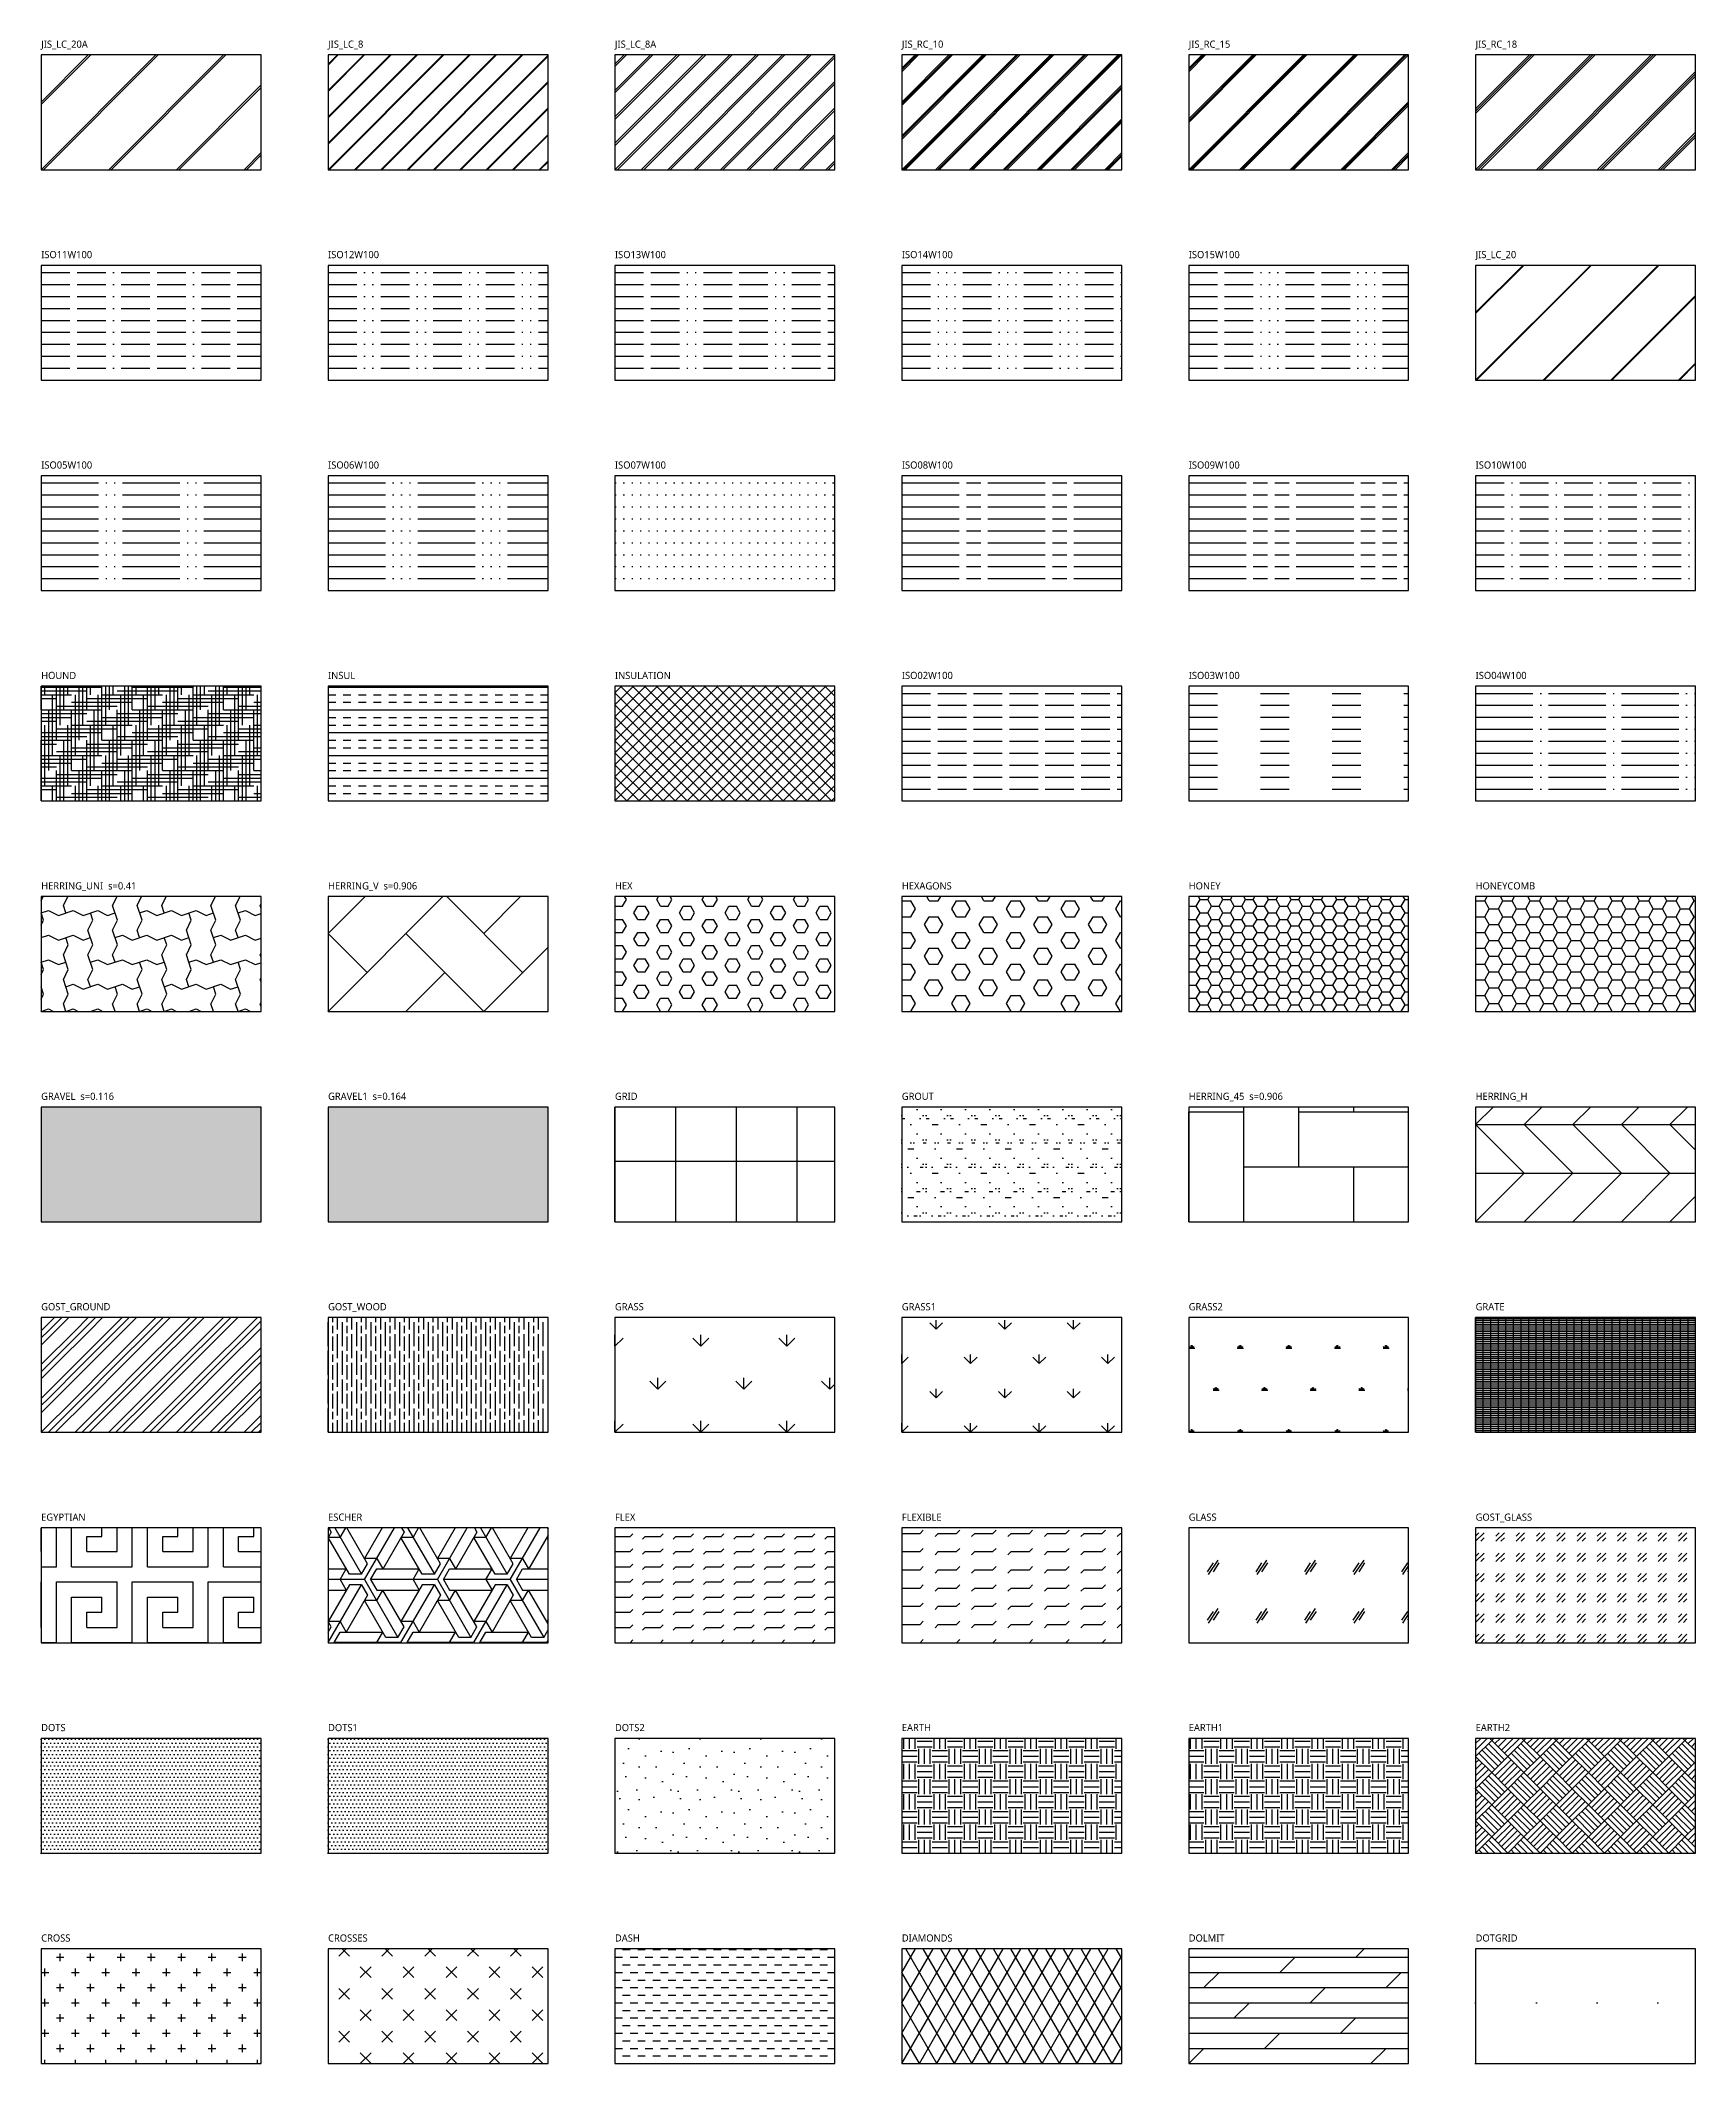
# Model space of a CAD drawing. Header units: metres. Extents: x 0 to 692, y 8 to 2686.
# Drawn here: x 0 to 692, y 920 to 1766 of the extents above; entities that cross this region are included whole.
import ezdxf

# ---------------------------------------------------------------- set-up
doc = ezdxf.new("R2010")
doc.units = ezdxf.units.M
for name, color, linetype in [('FRAME', 8, 'Continuous'), ('HATCH', 7, 'Continuous'), ('LABEL', 2, 'Continuous')]:
    doc.layers.add(name, color=color, linetype=linetype)
doc.styles.add('OpenSans', font='OpenSans-Regular.ttf')

msp = doc.modelspace()

# ---------------------------------------------------------------- texts
at = {"layer": 'LABEL', "style": 'OpenSans'}
for s, p in [('JIS_LC_20A', (0, 1763)), ('JIS_LC_8', (120, 1763)), ('JIS_LC_8A', (240, 1763)), ('JIS_RC_10', (360, 1763)), ('JIS_RC_15', (480, 1763)), ('JIS_RC_18', (600, 1763)), ('ISO11W100', (0, 1675)), ('ISO12W100', (120, 1675)), ('ISO13W100', (240, 1675)), ('ISO14W100', (360, 1675)), ('ISO15W100', (480, 1675)), ('JIS_LC_20', (600, 1675)), ('ISO05W100', (0, 1587)), ('ISO06W100', (120, 1587)), ('ISO07W100', (240, 1587)), ('ISO08W100', (360, 1587)), ('ISO09W100', (480, 1587)), ('ISO10W100', (600, 1587)), ('HOUND', (0, 1499)), ('INSUL', (120, 1499)), ('INSULATION', (240, 1499)), ('ISO02W100', (360, 1499)), ('ISO03W100', (480, 1499)), ('ISO04W100', (600, 1499)), ('HERRING_UNI  s=0.41', (0, 1411)), ('HERRING_V  s=0.906', (120, 1411)), ('HEX', (240, 1411)), ('HEXAGONS', (360, 1411)), ('HONEY', (480, 1411)), ('HONEYCOMB', (600, 1411)), ('GRAVEL  s=0.116', (0, 1323)), ('GRAVEL1  s=0.164', (120, 1323)), ('GRID', (240, 1323)), ('GROUT', (360, 1323)), ('HERRING_45  s=0.906', (480, 1323)), ('HERRING_H', (600, 1323)), ('GOST_GROUND', (0, 1235)), ('GOST_WOOD', (120, 1235)), ('GRASS', (240, 1235)), ('GRASS1', (360, 1235)), ('GRASS2', (480, 1235)), ('GRATE', (600, 1235)), ('EGYPTIAN', (0, 1147)), ('ESCHER', (120, 1147)), ('FLEX', (240, 1147)), ('FLEXIBLE', (360, 1147)), ('GLASS', (480, 1147)), ('GOST_GLASS', (600, 1147)), ('DOTS', (0, 1059)), ('DOTS1', (120, 1059)), ('DOTS2', (240, 1059)), ('EARTH', (360, 1059)), ('EARTH1', (480, 1059)), ('EARTH2', (600, 1059)), ('CROSS', (0, 971)), ('CROSSES', (120, 971)), ('DASH', (240, 971)), ('DIAMONDS', (360, 971)), ('DOLMIT', (480, 971)), ('DOTGRID', (600, 971))]:
    msp.add_text(s, height=3, dxfattribs=at).set_placement(p)

# ---------------------------------------------------------------- hatches: boundary and pattern name
at = {"layer": 'HATCH'}
h = msp.add_hatch(dxfattribs=at)
h.set_pattern_fill('JIS_LC_20A', style=0)
h.set_pattern_definition([(45, (0, 1712), (-14.142, 14.142), []), (45, (1, 1712), (-14.142, 14.142), [])])
h.paths.add_polyline_path([(0, 1712), (92, 1712), (92, 1760), (0, 1760)])
h = msp.add_hatch(dxfattribs=at)
h.set_pattern_fill('JIS_LC_8', style=0)
h.set_pattern_definition([(45, (120, 1712), (-5.51543, 5.51543), []), (45, (120.4, 1712), (-5.51543, 5.51543), [])])
h.paths.add_polyline_path([(120, 1712), (212, 1712), (212, 1760), (120, 1760)])
h = msp.add_hatch(dxfattribs=at)
h.set_pattern_fill('JIS_LC_8A', style=0)
h.set_pattern_definition([(45, (240, 1712), (-5.51543, 5.51543), []), (45, (241, 1712), (-5.51543, 5.51543), [])])
h.paths.add_polyline_path([(240, 1712), (332, 1712), (332, 1760), (240, 1760)])
h = msp.add_hatch(dxfattribs=at)
h.set_pattern_fill('JIS_RC_10', style=0)
h.set_pattern_definition([(45, (360, 1712), (-7.0711, 7.0711), []), (45, (360.725, 1712), (-7.0711, 7.0711), []), (45, (361.45, 1712), (-7.0711, 7.0711), [])])
h.paths.add_polyline_path([(360, 1712), (452, 1712), (452, 1760), (360, 1760)])
h = msp.add_hatch(dxfattribs=at)
h.set_pattern_fill('JIS_RC_15', style=0)
h.set_pattern_definition([(45, (480, 1712), (-10.6066, 10.6066), []), (45, (480.725, 1712), (-10.6066, 10.6066), []), (45, (481.45, 1712), (-10.6066, 10.6066), [])])
h.paths.add_polyline_path([(480, 1712), (572, 1712), (572, 1760), (480, 1760)])
h = msp.add_hatch(dxfattribs=at)
h.set_pattern_fill('JIS_RC_18', style=0)
h.set_pattern_definition([(45, (600, 1712), (-12.728, 12.728), []), (45, (601, 1712), (-12.728, 12.728), []), (45, (602, 1712), (-12.728, 12.728), [])])
h.paths.add_polyline_path([(600, 1712), (692, 1712), (692, 1760), (600, 1760)])
h = msp.add_hatch(dxfattribs=at)
h.set_pattern_fill('ISO11W100', style=0)
h.set_pattern_definition([(0, (0, 1624), (0, 5), [12, -3, 12, -3, 0.5, -3])])
h.paths.add_polyline_path([(0, 1624), (92, 1624), (92, 1672), (0, 1672)])
h = msp.add_hatch(dxfattribs=at)
h.set_pattern_fill('ISO12W100', style=0)
h.set_pattern_definition([(0, (120, 1624), (0, 5), [12, -3, 0.5, -3, 0.5, -3])])
h.paths.add_polyline_path([(120, 1624), (212, 1624), (212, 1672), (120, 1672)])
h = msp.add_hatch(dxfattribs=at)
h.set_pattern_fill('ISO13W100', style=0)
h.set_pattern_definition([(0, (240, 1624), (0, 5), [12, -3, 12, -3, 0.5, -6.5]), (0, (240, 1624), (0, 5), [-33.5, 0.5, -3])])
h.paths.add_polyline_path([(240, 1624), (332, 1624), (332, 1672), (240, 1672)])
h = msp.add_hatch(dxfattribs=at)
h.set_pattern_fill('ISO14W100', style=0)
h.set_pattern_definition([(0, (360, 1624), (0, 5), [12, -3, 0.5, -3, 0.5, -6.5]), (0, (360, 1624), (0, 5), [-22, 0.5, -3])])
h.paths.add_polyline_path([(360, 1624), (452, 1624), (452, 1672), (360, 1672)])
h = msp.add_hatch(dxfattribs=at)
h.set_pattern_fill('ISO15W100', style=0)
h.set_pattern_definition([(0, (480, 1624), (0, 5), [12, -3, 12, -3, 0.5, -10]), (0, (480, 1624), (0, 5), [-33.5, 0.5, -3, 0.5, -3])])
h.paths.add_polyline_path([(480, 1624), (572, 1624), (572, 1672), (480, 1672)])
h = msp.add_hatch(dxfattribs=at)
h.set_pattern_fill('JIS_LC_20', style=0)
h.set_pattern_definition([(45, (600, 1624), (-14.142, 14.142), []), (45, (600.4, 1624), (-14.142, 14.142), [])])
h.paths.add_polyline_path([(600, 1624), (692, 1624), (692, 1672), (600, 1672)])
h = msp.add_hatch(dxfattribs=at)
h.set_pattern_fill('ISO05W100', style=0)
h.set_pattern_definition([(0, (0, 1536), (0, 5), [24, -3, 0.5, -3, 0.5, -3])])
h.paths.add_polyline_path([(0, 1536), (92, 1536), (92, 1584), (0, 1584)])
h = msp.add_hatch(dxfattribs=at)
h.set_pattern_fill('ISO06W100', style=0)
h.set_pattern_definition([(0, (120, 1536), (0, 5), [24, -3, 0.5, -3, 0.5, -6.5]), (0, (120, 1536), (0, 5), [-34, 0.5, -3])])
h.paths.add_polyline_path([(120, 1536), (212, 1536), (212, 1584), (120, 1584)])
h = msp.add_hatch(dxfattribs=at)
h.set_pattern_fill('ISO07W100', style=0)
h.set_pattern_definition([(0, (240, 1536), (0, 5), [0.5, -3])])
h.paths.add_polyline_path([(240, 1536), (332, 1536), (332, 1584), (240, 1584)])
h = msp.add_hatch(dxfattribs=at)
h.set_pattern_fill('ISO08W100', style=0)
h.set_pattern_definition([(0, (360, 1536), (0, 5), [24, -3, 6, -3])])
h.paths.add_polyline_path([(360, 1536), (452, 1536), (452, 1584), (360, 1584)])
h = msp.add_hatch(dxfattribs=at)
h.set_pattern_fill('ISO09W100', style=0)
h.set_pattern_definition([(0, (480, 1536), (0, 5), [24, -3, 6, -3, 6, -3])])
h.paths.add_polyline_path([(480, 1536), (572, 1536), (572, 1584), (480, 1584)])
h = msp.add_hatch(dxfattribs=at)
h.set_pattern_fill('ISO10W100', style=0)
h.set_pattern_definition([(0, (600, 1536), (0, 5), [12, -3, 0.5, -3])])
h.paths.add_polyline_path([(600, 1536), (692, 1536), (692, 1584), (600, 1584)])
h = msp.add_hatch(dxfattribs=at)
h.set_pattern_fill('HOUND', style=0)
h.set_pattern_definition([(0, (0, 1448), (6.35, 1.5875), [25.4, -12.7]), (90, (0, 1448), (-1.5875, -6.35), [25.4, -12.7])])
h.paths.add_polyline_path([(0, 1448), (92, 1448), (92, 1496), (0, 1496)])
h = msp.add_hatch(dxfattribs=at)
h.set_pattern_fill('INSUL', style=0)
h.set_pattern_definition([(0, (120, 1448), (0, 9.525), []), (0, (120, 1451.175), (0, 9.525), [3.175, -3.175]), (0, (120, 1454.35), (0, 9.525), [3.175, -3.175])])
h.paths.add_polyline_path([(120, 1448), (212, 1448), (212, 1496), (120, 1496)])
h = msp.add_hatch(dxfattribs=at)
h.set_pattern_fill('INSULATION', style=0)
h.set_pattern_definition([(45, (240, 1448), (-2.51447, 2.51447), []), (135, (240, 1448), (-2.51447, -2.51447), [])])
h.paths.add_polyline_path([(240, 1448), (332, 1448), (332, 1496), (240, 1496)])
h = msp.add_hatch(dxfattribs=at)
h.set_pattern_fill('ISO02W100', style=0)
h.set_pattern_definition([(0, (360, 1448), (0, 5), [12, -3])])
h.paths.add_polyline_path([(360, 1448), (452, 1448), (452, 1496), (360, 1496)])
h = msp.add_hatch(dxfattribs=at)
h.set_pattern_fill('ISO03W100', style=0)
h.set_pattern_definition([(0, (480, 1448), (0, 5), [12, -18])])
h.paths.add_polyline_path([(480, 1448), (572, 1448), (572, 1496), (480, 1496)])
h = msp.add_hatch(dxfattribs=at)
h.set_pattern_fill('ISO04W100', style=0)
h.set_pattern_definition([(0, (600, 1448), (0, 5), [24, -3, 0.5, -3])])
h.paths.add_polyline_path([(600, 1448), (692, 1448), (692, 1496), (600, 1496)])
h = msp.add_hatch(dxfattribs=at)
h.set_pattern_fill('HERRING_UNI', scale=0.41, style=0)
h.set_pattern_definition([(18.435, (0, 1360), (10.29123, 10.29125), [3.2544, -26.035, 6.5088, -29.2894]), (18.435, (7.204, 1358.971), (10.29123, 10.29125), [6.5088, -26.035, 3.2544, -29.2894]), (108.435, (1.029, 1356.913), (10.2912, 10.2912), [6.5088, -26.035, 6.5088, -26.035]), (108.435, (1.029, 1367.204), (10.2912, 10.2912), [6.5088, -26.035, 6.5088, -26.035]), (108.435, (10.291, 1360), (10.2912, 10.2912), [3.2544, -29.2894]), (108.435, (-9.262, 1367.204), (10.2912, 10.2912), [3.2544, -29.2894]), (333.435, (3.087, 1361.029), (10.2912, 10.2912), [4.6024, -41.4214, 4.6024, -41.4214]), (333.435, (-17.495, 1371.32), (10.2912, 10.2912), [4.6024, -87.445]), (333.435, (13.379, 1361.029), (10.2912, 10.2912), [4.6024, -18.4252, 4.6024, -64.4333]), (333.435, (-7.204, 1371.32), (10.2912, 10.2912), [4.6024, -87.445]), (333.435, (23.67, 1361.029), (10.2912, 10.2912), [4.6024, -41.4214, 4.6024, -41.4214]), (333.435, (44.252, 1350.738), (10.2912, 10.2912), [4.602, -87.445]), (63.435, (-1.029, 1363.0875), (-10.2913, -10.2912), [4.6025, -18.40935, 4.6025, -41.4217, 4.6025, -18.40935])])
h.paths.add_polyline_path([(0, 1360), (92, 1360), (92, 1408), (0, 1408)])
h = msp.add_hatch(dxfattribs=at)
h.set_pattern_fill('HERRING_V', scale=0.906, style=0)
h.set_pattern_definition([(45, (120, 1360), (0, 32.5444), [69.037, -23.012]), (135, (136.272, 1376.272), (0, 32.5444), [69.037, -23.012])])
h.paths.add_polyline_path([(120, 1360), (212, 1360), (212, 1408), (120, 1408)])
h = msp.add_hatch(dxfattribs=at)
h.set_pattern_fill('HEX', style=0)
h.set_pattern_definition([(0, (240, 1360), (0, 5.49926), [3.175, -6.35]), (120, (240, 1360), (-4.7625, -2.74963), [3.175, -6.35]), (60, (243.175, 1360), (-4.7625, 2.74963), [3.175, -6.35])])
h.paths.add_polyline_path([(240, 1360), (332, 1360), (332, 1408), (240, 1408)])
h = msp.add_hatch(dxfattribs=at)
h.set_pattern_fill('HEXAGONS', style=0)
h.set_pattern_definition([(0, (360, 1360), (0, 6.5991), [3.81, -7.62]), (120, (360, 1360), (-5.715, -3.29956), [3.81, -7.62]), (60, (363.81, 1360), (-5.715, 3.29956), [3.81, -7.62])])
h.paths.add_polyline_path([(360, 1360), (452, 1360), (452, 1408), (360, 1408)])
h = msp.add_hatch(dxfattribs=at)
h.set_pattern_fill('HONEY', style=0)
h.set_pattern_definition([(0, (480, 1360), (4.7625, 2.74963), [3.175, -6.35]), (120, (480, 1360), (-4.7625, 2.74963), [3.175, -6.35]), (60, (480, 1360), (1e-08, 5.49926), [-6.35, 3.175])])
h.paths.add_polyline_path([(480, 1360), (572, 1360), (572, 1408), (480, 1408)])
h = msp.add_hatch(dxfattribs=at)
h.set_pattern_fill('HONEYCOMB', style=0)
h.set_pattern_definition([(0, (600, 1360), (5.715, 3.29956), [3.81, -7.62]), (120, (600, 1360), (-5.715, 3.29956), [3.81, -7.62]), (60, (600, 1360), (1e-08, 6.59911), [-7.62, 3.81])])
h.paths.add_polyline_path([(600, 1360), (692, 1360), (692, 1408), (600, 1408)])
h = msp.add_hatch(dxfattribs=at)
h.set_pattern_fill('GRAVEL', scale=0.116, style=0)
h.set_pattern_definition([(228.01279, (2.1214, 1274.9464), (-23.5712, -26.5176), [0.396397, -39.24336]), (184.96974, (1.85623, 1274.65176), (35.35679999, 2.94640017), [0.68023, -67.342697]), (132.51045, (1.17856, 1274.59283), (29.464, -32.4104), [0.47964, -47.48428]), (267.27369, (0.02946, 1273.85623), (2.9464, 58.928), [0.619445, -61.32507]), (292.83365, (0, 1273.23749), (-14.732, 35.3568), [0.607415, -60.134177]), (357.27369, (0.23571, 1272.67767), (-58.928, 2.9464), [0.619445, -61.32507]), (37.69424, (0.85446, 1272.64821), (-38.3032, -29.464), [0.819185, -81.099214]), (72.25533, (1.50266, 1273.1491), (20.6248, 64.8208), [0.773395, -76.5661]), (121.42957, (1.73838, 1273.8857), (-23.5712, 38.3032), [0.621543, -61.532833]), (175.23636, (1.41427, 1274.41605), (32.4104, -2.9464), [0.70959, -34.76977]), (222.39744, (0.70714, 1274.47498), (-35.3568, -32.4104), [0.91765, -90.847456]), (138.81407, (2.9464, 1273.82677), (-20.6248, 17.6784), [0.313205, -31.007456]), (171.46923, (2.71069, 1274.03302), (38.3032, -5.8928), [0.59587, -58.99138]), (225, (2.1214, 1274.1214), (-0, -2.9464), [0.41668, -3.75016]), (203.1986, (1.91516, 1274.47498), (14.732, 5.8928), [0.22439, -22.21472]), (291.8014, (1.7089, 1274.3866), (-2.9464, 8.8392), [0.317336, -15.54951]), (30.96376, (1.82677, 1274.09194), (8.8392, 5.8928), [0.51541, -16.664906]), (161.565, (2.2687, 1274.3571), (5.8928, -2.9464), [0.37269, -8.94464]), (16.38954, (0, 1274.38658), (29.464, 8.8392), [0.5221, -51.68824]), (70.34618, (0.50089, 1274.5339), (-11.7856, -32.4104), [0.438015, -43.36337]), (293.1986, (2.26873, 1274.9464), (-5.8928, 14.732), [0.44878, -21.99033]), (343.61046, (2.44551, 1274.5339), (-29.464, 8.8392), [0.5221, -51.68824]), (339.44395, (0, 1272.5598), (-14.732, 5.8928), [0.50348, -24.67057]), (294.77514, (0.47142, 1272.38303), (-14.732, 32.4104), [0.42186, -41.76417]), (66.8014, (2.2982, 1272), (5.8928, 14.732), [0.44878, -21.99033]), (17.35402, (2.47498, 1272.4125), (-38.3032, -11.7856), [0.49391, -48.896756]), (69.44395, (0.85446, 1272), (-5.8928, -14.732), [0.25174, -24.92231]), (101.3099, (2.1214, 1272), (-2.9464, 11.7856), [0.15024, -14.873514]), (165.96376, (2.09194, 1272.1473), (8.8392, -2.9464), [0.607415, -11.5409]), (186.009, (1.50266, 1272.29464), (29.464, 2.9464), [0.56291, -55.727983]), (303.6901, (1.8268, 1273.8268), (-2.9464, 5.8928), [0.424936, -10.19846]), (353.15723, (2.06248, 1273.4732), (50.0888, -5.8928), [0.741886, -73.44657]), (60.9454, (2.79908, 1273.3848), (-11.7856, -20.6248), [0.30335, -30.031695]), (90, (2.9464, 1273.65), (-2.9464, 2.9464), [0.17678, -2.76962]), (120.25644, (1.44374, 1272.38303), (11.7856, -20.6248), [0.409326, -40.52337]), (48.01279, (1.23749, 1272.7366), (23.5712, 26.5176), [0.792794, -38.846964]), (0, (1.7678, 1273.326), (2.9464, 2.9464), [0.76606, -2.18034]), (325.30485, (2.5339, 1273.32588), (29.464, -20.6248), [0.46587, -46.12081]), (254.0546, (2.91694, 1273.0607), (-2.9464, -11.7856), [0.429, -21.021114]), (207.64598, (2.79908, 1272.64821), (-55.9816, -29.464), [0.69849, -69.15046]), (175.42608, (2.18034, 1272.3241), (-38.3032, 2.9464), [0.738954, -73.15638])])
h.paths.add_polyline_path([(0, 1272), (92, 1272), (92, 1320), (0, 1320)])
h = msp.add_hatch(dxfattribs=at)
h.set_pattern_fill('GRAVEL1', scale=0.164, style=0)
h.set_pattern_definition([(228.0128, (122.12544, 1274.952), (-23.6159948, -26.56800396), [0.39715, -39.31795]), (184.9697, (121.85976, 1274.6568), (35.4240031, 2.95197434), [0.68152, -67.47069]), (132.5104, (121.1808, 1274.59776), (29.5199726, -32.4720256), [0.48055, -47.574526]), (267.2737, (120.02952, 1273.85976), (2.95198824, 59.04000087), [0.62062, -61.441623]), (292.8337, (120, 1273.23984), (-14.76002924, 35.4239894), [0.60857, -60.24847]), (357.2737, (120.23616, 1272.67896), (-59.04000087, 2.95198824), [0.62062, -61.441623]), (37.6942, (120.85608, 1272.64944), (-38.37602168, -29.51997167), [0.82074, -81.253354]), (72.2553, (121.50552, 1273.15128), (20.66403177, 64.94398887), [0.774865, -76.71162]), (121.4296, (121.74168, 1273.88928), (-23.6160243, 38.37598535), [0.622724, -61.649783]), (175.2364, (121.41696, 1274.42064), (32.4720028, -2.951975), [0.710936, -34.83585]), (222.3974, (120.70848, 1274.47968), (-35.4240217, -32.471976625), [0.919394, -91.020123]), (138.8141, (122.952, 1273.83024), (-20.6640087, 17.7119921), [0.3138, -31.06639]), (171.4692, (122.71584, 1274.03688), (38.37599494, -5.90402335), [0.597004, -59.1035]), (225, (122.1254, 1274.1254), (-0, -2.952), [0.417475, -3.75728]), (203.1986, (121.9188, 1274.47968), (14.7599992, 5.9040039), [0.22482, -22.25694]), (291.8014, (121.71216, 1274.3911), (-2.9519997, 8.8560008), [0.31794, -15.57907]), (30.9638, (121.83024, 1274.0959), (8.8559942, 5.9040073), [0.51639, -16.69658]), (161.5651, (122.273, 1274.3616), (5.904001, -2.951995), [0.3734, -8.96164]), (16.3895, (120, 1274.39112), (29.52000649, 8.85597848), [0.523094, -51.78648]), (70.3462, (120.50184, 1274.53872), (-11.80798597, -32.4720063), [0.43885, -43.44579]), (293.1986, (122.27304, 1274.952), (-5.9040039, 14.7599992), [0.449634, -22.03213]), (343.6105, (122.45016, 1274.53872), (-29.52000649, 8.85597848), [0.523094, -51.78648]), (339.444, (120, 1272.56088), (-14.7600054, 5.9039882), [0.50444, -24.71746]), (294.7751, (120.47232, 1272.38376), (-14.75997694, 32.4720101), [0.42266, -41.843546]), (66.8014, (122.30256, 1272), (5.9040039, 14.7599992), [0.449634, -22.03213]), (17.354, (122.47968, 1272.41328), (-38.37600596, -11.80798377), [0.494847, -48.98969]), (69.444, (120.85608, 1272), (-5.9039882, -14.7600054), [0.25222, -24.96968]), (101.3099, (122.12544, 1272), (-2.951993, 11.8080022), [0.15052, -14.90178]), (165.9638, (122.0959, 1272.1476), (8.8560016, -2.9519943), [0.60857, -11.56284]), (186.009, (121.50552, 1272.2952), (29.51999926, 2.95199798), [0.56398, -55.8339]), (303.6901, (121.8302, 1273.8302), (-2.952004, 5.903999), [0.42574, -10.21784]), (353.1572, (122.0664, 1273.476), (50.18399813, -5.90402361), [0.743296, -73.586166]), (60.9454, (122.8044, 1273.38744), (-11.8080001, -20.6640011), [0.303926, -30.088774]), (90, (122.952, 1273.653), (-2.952, 2.952), [0.17712, -2.77488]), (120.2564, (121.44648, 1272.38376), (11.8079849, -20.66400725), [0.410104, -40.60039]), (48.0128, (121.23984, 1272.738), (23.6159948, 26.56800396), [0.7943, -38.9208]), (0, (121.7712, 1273.3284), (2.952, 2.952), [0.76752, -2.18448]), (325.3048, (122.53872, 1273.3284), (-29.51998305, 20.6640254), [0.46675, -46.208465]), (254.0546, (122.9225, 1273.0627), (-2.9519997, -11.8080004), [0.42982, -21.06107]), (207.646, (122.8044, 1272.64944), (-56.08798762, -29.52002277), [0.699816, -69.281887]), (175.4261, (122.18448, 1272.32472), (-38.37596496, 2.95198363), [0.74036, -73.295355])])
h.paths.add_polyline_path([(120, 1272), (212, 1272), (212, 1320), (120, 1320)])
h = msp.add_hatch(dxfattribs=at)
h.set_pattern_fill('GRID', style=0)
h.set_pattern_definition([(0, (240, 1272), (0, 25.4), []), (90, (240, 1272), (-25.4, 0), [])])
h.paths.add_polyline_path([(240, 1272), (332, 1272), (332, 1320), (240, 1320)])
h = msp.add_hatch(dxfattribs=at)
h.set_pattern_fill('GROUT', style=0)
h.set_pattern_definition([(0, (365.08, 1274.54), (1.27, 10.16), [1.27, -8.89]), (0, (366.35, 1278.35), (0, 10.16), [0, -10.16]), (0, (362.54, 1274.54), (3.81, 10.16), [0, -10.16]), (0, (362.54, 1282.16), (10.16, 10.16), [2.54, -17.78]), (0, (370.16, 1275.81), (0, 10.16), [0, -10.16]), (0, (367.62, 1274.54), (2.54, 10.16), [0, -10.16]), (0, (368.89, 1275.81), (0, 10.16), [0, -10.16]), (0, (363.81, 1282.16), (0, 10.16), [0, -10.16])])
h.paths.add_polyline_path([(360, 1272), (452, 1272), (452, 1320), (360, 1320)])
h = msp.add_hatch(dxfattribs=at)
h.set_pattern_fill('HERRING_45', scale=0.906, style=0)
h.set_pattern_definition([(0, (480, 1272), (23.0124, 23.0124), [69.037, -23.012]), (90, (503.012, 1272), (-23.0124, -23.0124), [69.037, -23.012])])
h.paths.add_polyline_path([(480, 1272), (572, 1272), (572, 1320), (480, 1320)])
h = msp.add_hatch(dxfattribs=at)
h.set_pattern_fill('HERRING_H', style=0)
h.set_pattern_definition([(0, (600, 1272), (0, 20.32), []), (315, (600, 1272), (20.32, -0), [28.737, -28.737]), (45, (600, 1272), (20.32, 0), [28.737, -28.737])])
h.paths.add_polyline_path([(600, 1272), (692, 1272), (692, 1320), (600, 1320)])
h = msp.add_hatch(dxfattribs=at)
h.set_pattern_fill('GOST_GROUND', style=0)
h.set_pattern_definition([(45, (0, 1184), (14.1421, 0), [20]), (45, (3, 1184), (14.1421, 0), [20]), (45, (6, 1184), (14.1421, 0), [20])])
h.paths.add_polyline_path([(0, 1184), (92, 1184), (92, 1232), (0, 1232)])
h = msp.add_hatch(dxfattribs=at)
h.set_pattern_fill('GOST_WOOD', style=0)
h.set_pattern_definition([(90, (120, 1184), (6, 0), [10, -2]), (90, (122, 1182), (6, 0), [6, -1.5, 3, -1.5]), (90, (124, 1179), (6, 0), [10, -2])])
h.paths.add_polyline_path([(120, 1184), (212, 1184), (212, 1232), (120, 1232)])
h = msp.add_hatch(dxfattribs=at)
h.set_pattern_fill('GRASS', style=0)
h.set_pattern_definition([(90, (240, 1184), (-17.9605, 17.9605), [4.7625, -31.1585]), (45, (240, 1184), (-17.9605, 17.9605), [4.7625, -20.6375]), (135, (240, 1184), (-17.9605, -17.9605), [4.7625, -20.6375])])
h.paths.add_polyline_path([(240, 1184), (332, 1184), (332, 1232), (240, 1232)])
h = msp.add_hatch(dxfattribs=at)
h.set_pattern_fill('GRASS1', style=0)
h.set_pattern_definition([(90, (360, 1184), (-14.3684, 14.3684), [3.81, -24.9268]), (45, (360, 1184), (-14.3684, 14.3684), [3.81, -16.51]), (135, (360, 1184), (-14.3684, -14.3684), [3.81, -16.51])])
h.paths.add_polyline_path([(360, 1184), (452, 1184), (452, 1232), (360, 1232)])
h = msp.add_hatch(dxfattribs=at)
h.set_pattern_fill('GRASS2', style=0)
h.set_pattern_definition([(0, (480, 1184), (10.16, 17.5976), [2.54, -17.78]), (90, (481.27, 1184), (-10.16, 17.5976), [1.27, -33.9253]), (90, (481.587, 1184), (-10.16, 17.5976), [1.016, -34.1793]), (90, (480.952, 1184), (-10.16, 17.5976), [1.016, -34.1793]), (60, (481.905, 1184), (-10.16, 17.5976), [0.8128, -19.5072]), (120, (480.635, 1184), (-20.32, 8e-09), [0.8128, -19.5072])])
h.paths.add_polyline_path([(480, 1184), (572, 1184), (572, 1232), (480, 1232)])
h = msp.add_hatch(dxfattribs=at)
h.set_pattern_fill('GRATE', style=0)
h.set_pattern_definition([(0, (600, 1184), (0, 0.79375), []), (90, (600, 1184), (-3.175, 0), [])])
h.paths.add_polyline_path([(600, 1184), (692, 1184), (692, 1232), (600, 1232)])
h = msp.add_hatch(dxfattribs=at)
h.set_pattern_fill('EGYPTIAN', style=0)
h.set_pattern_definition([(0, (0, 1096), (0, 31.75), [6.35, -6.35, 19.05]), (0, (0, 1102.35), (0, 31.75), [-19.05, 12.7]), (0, (0, 1108.7), (0, 31.75), [-19.05, 6.35, -6.35]), (0, (0, 1115.05), (0, 31.75), [-12.7, 12.7, -6.35]), (0, (0, 1121.4), (0, 31.75), [-6.35, 25.4]), (90, (6.35, 1096), (-31.75, 0), [25.4, -6.35]), (90, (12.7, 1096), (-31.75, 0), [19.05, -12.7]), (90, (19.05, 1096), (-31.75, 0), [-6.35, 6.35, -19.05]), (90, (25.4, 1096), (-31.75, 0), [-12.7, 6.35, -12.7]), (90, (31.75, 1096), (-31.75, 0), [-6.35, 19.05, -6.35])])
h.paths.add_polyline_path([(0, 1096), (92, 1096), (92, 1144), (0, 1144)])
h = msp.add_hatch(dxfattribs=at)
h.set_pattern_fill('ESCHER', style=0)
h.set_pattern_definition([(60, (120, 1096), (-30.48, -7e-09), [27.94, -2.54]), (180, (120, 1096), (15.24, -26.3965), [27.94, -2.54]), (300, (120, 1096), (30.48, -7e-09), [27.94, -2.54]), (60, (122.54, 1096), (-30.48, -7e-09), [5.08, -25.4]), (300, (122.54, 1096), (30.48, -7e-09), [5.08, -25.4]), (60, (118.73, 1098.2), (-30.48, -7e-09), [5.08, -25.4]), (180, (118.73, 1098.2), (15.24, -26.3965), [5.08, -25.4]), (300, (118.73, 1093.8), (30.48, -7e-09), [5.08, -25.4]), (180, (118.73, 1093.8), (15.24, -26.3965), [5.08, -25.4]), (60, (109.84, 1096), (-30.48, -7e-09), [5.08, -25.4]), (300, (109.84, 1096), (30.48, -7e-09), [5.08, -25.4]), (60, (125.08, 1087.2), (-30.48, -7e-09), [5.08, -25.4]), (180, (125.08, 1087.2), (15.24, -26.3965), [5.08, -25.4]), (300, (125.08, 1104.8), (30.48, -7e-09), [5.08, -25.4]), (180, (125.08, 1104.8), (15.24, -26.3965), [5.08, -25.4]), (0, (125.08, 1100.4), (-15.24, 26.3965), [17.78, -12.7]), (0, (125.08, 1091.6), (-15.24, 26.3965), [17.78, -12.7]), (120, (121.27, 1102.6), (-30.48, 7e-09), [17.78, -12.7]), (120, (113.65, 1098.2), (-30.48, 7e-09), [17.78, -12.7]), (240, (113.65, 1093.8), (15.24, -26.3965), [17.78, -12.7]), (240, (121.27, 1089.4), (15.24, -26.3965), [17.78, -12.7])])
h.paths.add_polyline_path([(120, 1096), (212, 1096), (212, 1144), (120, 1144)])
h = msp.add_hatch(dxfattribs=at)
h.set_pattern_fill('FLEX', style=0)
h.set_pattern_definition([(0, (240, 1096), (0, 6.35), [6.35, -6.35]), (45, (246.35, 1096), (0, 6.35), [1.5875, -5.80526, 1.5875, -8.98026])])
h.paths.add_polyline_path([(240, 1096), (332, 1096), (332, 1144), (240, 1144)])
h = msp.add_hatch(dxfattribs=at)
h.set_pattern_fill('FLEXIBLE', style=0)
h.set_pattern_definition([(0, (360, 1096), (0, 7.62), [7.62, -7.62]), (45, (367.62, 1096), (0, 7.62), [1.905, -6.9663, 1.905, -10.7763])])
h.paths.add_polyline_path([(360, 1096), (452, 1096), (452, 1144), (360, 1144)])
h = msp.add_hatch(dxfattribs=at)
h.set_pattern_fill('GLASS', style=0)
h.set_pattern_definition([(236.31, (492.192, 1110.224), (-20.32003, -40.64), [7.3265, -65.9383]), (236.31, (492.5984, 1109.005), (-20.32003, -40.64), [4.396, -68.869]), (236.31, (490.16, 1109.005), (-20.32003, -40.64), [4.396, -68.869])])
h.paths.add_polyline_path([(480, 1096), (572, 1096), (572, 1144), (480, 1144)])
h = msp.add_hatch(dxfattribs=at)
h.set_pattern_fill('GOST_GLASS', style=0)
h.set_pattern_definition([(45, (600, 1096), (8.48528, 0), [5, -7]), (45, (602.1213, 1096), (8.48528, 0), [2, -10]), (45, (600, 1098.1213), (8.48528, 0), [2, -10])])
h.paths.add_polyline_path([(600, 1096), (692, 1096), (692, 1144), (600, 1144)])
h = msp.add_hatch(dxfattribs=at)
h.set_pattern_fill('DOTS', style=0)
h.set_pattern_definition([(0, (0, 1008), (0.79375, 1.5875), [0, -1.5875])])
h.paths.add_polyline_path([(0, 1008), (92, 1008), (92, 1056), (0, 1056)])
h = msp.add_hatch(dxfattribs=at)
h.set_pattern_fill('DOTS1', style=0)
h.set_pattern_definition([(0, (120, 1008), (0.79375, 1.5875), [0, -1.5875])])
h.paths.add_polyline_path([(120, 1008), (212, 1008), (212, 1056), (120, 1056)])
h = msp.add_hatch(dxfattribs=at)
h.set_pattern_fill('DOTS2', style=0)
h.set_pattern_definition([(0, (241.016, 1008.508), (0, 25.4), [0, -25.4]), (0, (249.144, 1009.016), (0, 25.4), [0, -25.4]), (0, (244.572, 1014.604), (0, 25.4), [0, -25.4]), (0, (250.16, 1018.668), (0, 25.4), [0, -25.4]), (0, (243.556, 1020.192), (0, 25.4), [0, -25.4]), (0, (245.588, 1026.288), (0, 25.4), [0, -25.4]), (0, (242.032, 1030.86), (0, 25.4), [0, -25.4]), (0, (250.16, 1030.352), (0, 25.4), [0, -25.4]), (0, (256.256, 1031.368), (0, 25.4), [0, -25.4]), (0, (259.304, 1025.272), (0, 25.4), [0, -25.4]), (0, (264.384, 1024.764), (0, 25.4), [0, -25.4]), (0, (264.384, 1015.62), (0, 25.4), [0, -25.4]), (0, (259.812, 1012.572), (0, 25.4), [0, -25.4]), (0, (252.7, 1014.096), (0, 25.4), [0, -25.4]), (0, (257.272, 1018.668), (0, 25.4), [0, -25.4]), (0, (252.7, 1023.24), (0, 25.4), [0, -25.4]), (0, (263.368, 1009.016), (0, 25.4), [0, -25.4])])
h.paths.add_polyline_path([(240, 1008), (332, 1008), (332, 1056), (240, 1056)])
h = msp.add_hatch(dxfattribs=at)
h.set_pattern_fill('EARTH', style=0)
h.set_pattern_definition([(0, (360, 1008), (6.35, 6.35), [6.35, -6.35]), (0, (360, 1010.381), (6.35, 6.35), [6.35, -6.35]), (0, (360, 1012.7625), (6.35, 6.35), [6.35, -6.35]), (90, (360.794, 1013.556), (-6.35, 6.35), [6.35, -6.35]), (90, (363.175, 1013.556), (-6.35, 6.35), [6.35, -6.35]), (90, (365.556, 1013.556), (-6.35, 6.35), [6.35, -6.35])])
h.paths.add_polyline_path([(360, 1008), (452, 1008), (452, 1056), (360, 1056)])
h = msp.add_hatch(dxfattribs=at)
h.set_pattern_fill('EARTH1', style=0)
h.set_pattern_definition([(0, (480, 1008), (6.35, 6.35), [6.35, -6.35]), (0, (480, 1010.381), (6.35, 6.35), [6.35, -6.35]), (0, (480, 1012.7625), (6.35, 6.35), [6.35, -6.35]), (90, (480.794, 1013.556), (-6.35, 6.35), [6.35, -6.35]), (90, (483.175, 1013.556), (-6.35, 6.35), [6.35, -6.35]), (90, (485.556, 1013.556), (-6.35, 6.35), [6.35, -6.35])])
h.paths.add_polyline_path([(480, 1008), (572, 1008), (572, 1056), (480, 1056)])
h = msp.add_hatch(dxfattribs=at)
h.set_pattern_fill('EARTH2', style=0)
h.set_pattern_definition([(45, (600, 1008), (0, 13.4704), [9.525, -9.525]), (45, (598.653, 1009.347), (0, 13.4704), [9.525, -9.525]), (45, (597.306, 1010.694), (0, 13.4704), [9.525, -9.525]), (45, (595.959, 1012.041), (0, 13.4704), [9.525, -9.525]), (45, (594.612, 1013.388), (0, 13.4704), [9.525, -9.525]), (45, (593.265, 1014.735), (0, 13.4704), [9.525, -9.525]), (135, (600, 1008), (-13.4704, 0), [9.525, -9.525]), (135, (598.653, 1006.653), (-13.4704, 0), [9.525, -9.525]), (135, (597.306, 1005.306), (-13.4704, 0), [9.525, -9.525]), (135, (595.959, 1003.959), (-13.4704, 0), [9.525, -9.525]), (135, (594.612, 1002.612), (-13.4704, 0), [9.525, -9.525]), (135, (593.265, 1001.265), (-13.4704, 0), [9.525, -9.525])])
h.paths.add_polyline_path([(600, 1008), (692, 1008), (692, 1056), (600, 1056)])
h = msp.add_hatch(dxfattribs=at)
h.set_pattern_fill('CROSS', style=0)
h.set_pattern_definition([(0, (0, 920), (6.35, 6.35), [3.175, -9.525]), (90, (1.5875, 918.4125), (-6.35, 6.35), [3.175, -9.525])])
h.paths.add_polyline_path([(0, 920), (92, 920), (92, 968), (0, 968)])
h = msp.add_hatch(dxfattribs=at)
h.set_pattern_fill('CROSSES', style=0)
h.set_pattern_definition([(45, (115.51, 920), (-8.9803, 8.9803), [6.35, -6.35]), (135, (120, 920), (-8.9803, -8.9803), [6.35, -6.35])])
h.paths.add_polyline_path([(120, 920), (212, 920), (212, 968), (120, 968)])
h = msp.add_hatch(dxfattribs=at)
h.set_pattern_fill('DASH', style=0)
h.set_pattern_definition([(0, (240, 920), (3.175, 3.175), [3.175, -3.175])])
h.paths.add_polyline_path([(240, 920), (332, 920), (332, 968), (240, 968)])
h = msp.add_hatch(dxfattribs=at)
h.set_pattern_fill('DIAMONDS', style=0)
h.set_pattern_definition([(60, (360, 920), (-5.49926, 3.175), []), (120, (360, 920), (-5.49926, -3.175), [])])
h.paths.add_polyline_path([(360, 920), (452, 920), (452, 968), (360, 968)])
h = msp.add_hatch(dxfattribs=at)
h.set_pattern_fill('DOLMIT', style=0)
h.set_pattern_definition([(0, (480, 920), (0, 6.35), []), (45, (480, 920), (-12.7, 12.7), [8.9803, -17.9605])])
h.paths.add_polyline_path([(480, 920), (572, 920), (572, 968), (480, 968)])
h = msp.add_hatch(dxfattribs=at)
h.set_pattern_fill('DOTGRID', style=0)
h.set_pattern_definition([(0, (600, 920), (0, 25.4), [0, -25.4])])
h.paths.add_polyline_path([(600, 920), (692, 920), (692, 968), (600, 968)])

# ---------------------------------------------------------------- linework, layer by layer
at = {"layer": 'FRAME'}
for points in [[(0, 1712), (92, 1712), (92, 1760), (0, 1760)], [(120, 1712), (212, 1712), (212, 1760), (120, 1760)], [(240, 1712), (332, 1712), (332, 1760), (240, 1760)], [(360, 1712), (452, 1712), (452, 1760), (360, 1760)], [(480, 1712), (572, 1712), (572, 1760), (480, 1760)], [(600, 1712), (692, 1712), (692, 1760), (600, 1760)], [(0, 1624), (92, 1624), (92, 1672), (0, 1672)], [(120, 1624), (212, 1624), (212, 1672), (120, 1672)], [(240, 1624), (332, 1624), (332, 1672), (240, 1672)], [(360, 1624), (452, 1624), (452, 1672), (360, 1672)], [(480, 1624), (572, 1624), (572, 1672), (480, 1672)], [(600, 1624), (692, 1624), (692, 1672), (600, 1672)], [(0, 1536), (92, 1536), (92, 1584), (0, 1584)], [(120, 1536), (212, 1536), (212, 1584), (120, 1584)], [(240, 1536), (332, 1536), (332, 1584), (240, 1584)], [(360, 1536), (452, 1536), (452, 1584), (360, 1584)], [(480, 1536), (572, 1536), (572, 1584), (480, 1584)], [(600, 1536), (692, 1536), (692, 1584), (600, 1584)], [(0, 1448), (92, 1448), (92, 1496), (0, 1496)], [(120, 1448), (212, 1448), (212, 1496), (120, 1496)], [(240, 1448), (332, 1448), (332, 1496), (240, 1496)], [(360, 1448), (452, 1448), (452, 1496), (360, 1496)], [(480, 1448), (572, 1448), (572, 1496), (480, 1496)], [(600, 1448), (692, 1448), (692, 1496), (600, 1496)], [(0, 1360), (92, 1360), (92, 1408), (0, 1408)], [(120, 1360), (212, 1360), (212, 1408), (120, 1408)], [(240, 1360), (332, 1360), (332, 1408), (240, 1408)], [(360, 1360), (452, 1360), (452, 1408), (360, 1408)], [(480, 1360), (572, 1360), (572, 1408), (480, 1408)], [(600, 1360), (692, 1360), (692, 1408), (600, 1408)], [(0, 1272), (92, 1272), (92, 1320), (0, 1320)], [(120, 1272), (212, 1272), (212, 1320), (120, 1320)], [(240, 1272), (332, 1272), (332, 1320), (240, 1320)], [(360, 1272), (452, 1272), (452, 1320), (360, 1320)], [(480, 1272), (572, 1272), (572, 1320), (480, 1320)], [(600, 1272), (692, 1272), (692, 1320), (600, 1320)], [(0, 1184), (92, 1184), (92, 1232), (0, 1232)], [(120, 1184), (212, 1184), (212, 1232), (120, 1232)], [(240, 1184), (332, 1184), (332, 1232), (240, 1232)], [(360, 1184), (452, 1184), (452, 1232), (360, 1232)], [(480, 1184), (572, 1184), (572, 1232), (480, 1232)], [(600, 1184), (692, 1184), (692, 1232), (600, 1232)], [(0, 1096), (92, 1096), (92, 1144), (0, 1144)], [(120, 1096), (212, 1096), (212, 1144), (120, 1144)], [(240, 1096), (332, 1096), (332, 1144), (240, 1144)], [(360, 1096), (452, 1096), (452, 1144), (360, 1144)], [(480, 1096), (572, 1096), (572, 1144), (480, 1144)], [(600, 1096), (692, 1096), (692, 1144), (600, 1144)], [(0, 1008), (92, 1008), (92, 1056), (0, 1056)], [(120, 1008), (212, 1008), (212, 1056), (120, 1056)], [(240, 1008), (332, 1008), (332, 1056), (240, 1056)], [(360, 1008), (452, 1008), (452, 1056), (360, 1056)], [(480, 1008), (572, 1008), (572, 1056), (480, 1056)], [(600, 1008), (692, 1008), (692, 1056), (600, 1056)], [(0, 920), (92, 920), (92, 968), (0, 968)], [(120, 920), (212, 920), (212, 968), (120, 968)], [(240, 920), (332, 920), (332, 968), (240, 968)], [(360, 920), (452, 920), (452, 968), (360, 968)], [(480, 920), (572, 920), (572, 968), (480, 968)], [(600, 920), (692, 920), (692, 968), (600, 968)]]:
    msp.add_lwpolyline(points, close=True, dxfattribs=at)

msp.set_redraw_order([(e.dxf.handle, doc.entitydb.next_handle()) for e in msp.query("TEXT MTEXT ATTDEF DIMENSION ARC_DIMENSION")])  # texts and dimensions are drawn at this point

doc.saveas('drawing.dxf')
